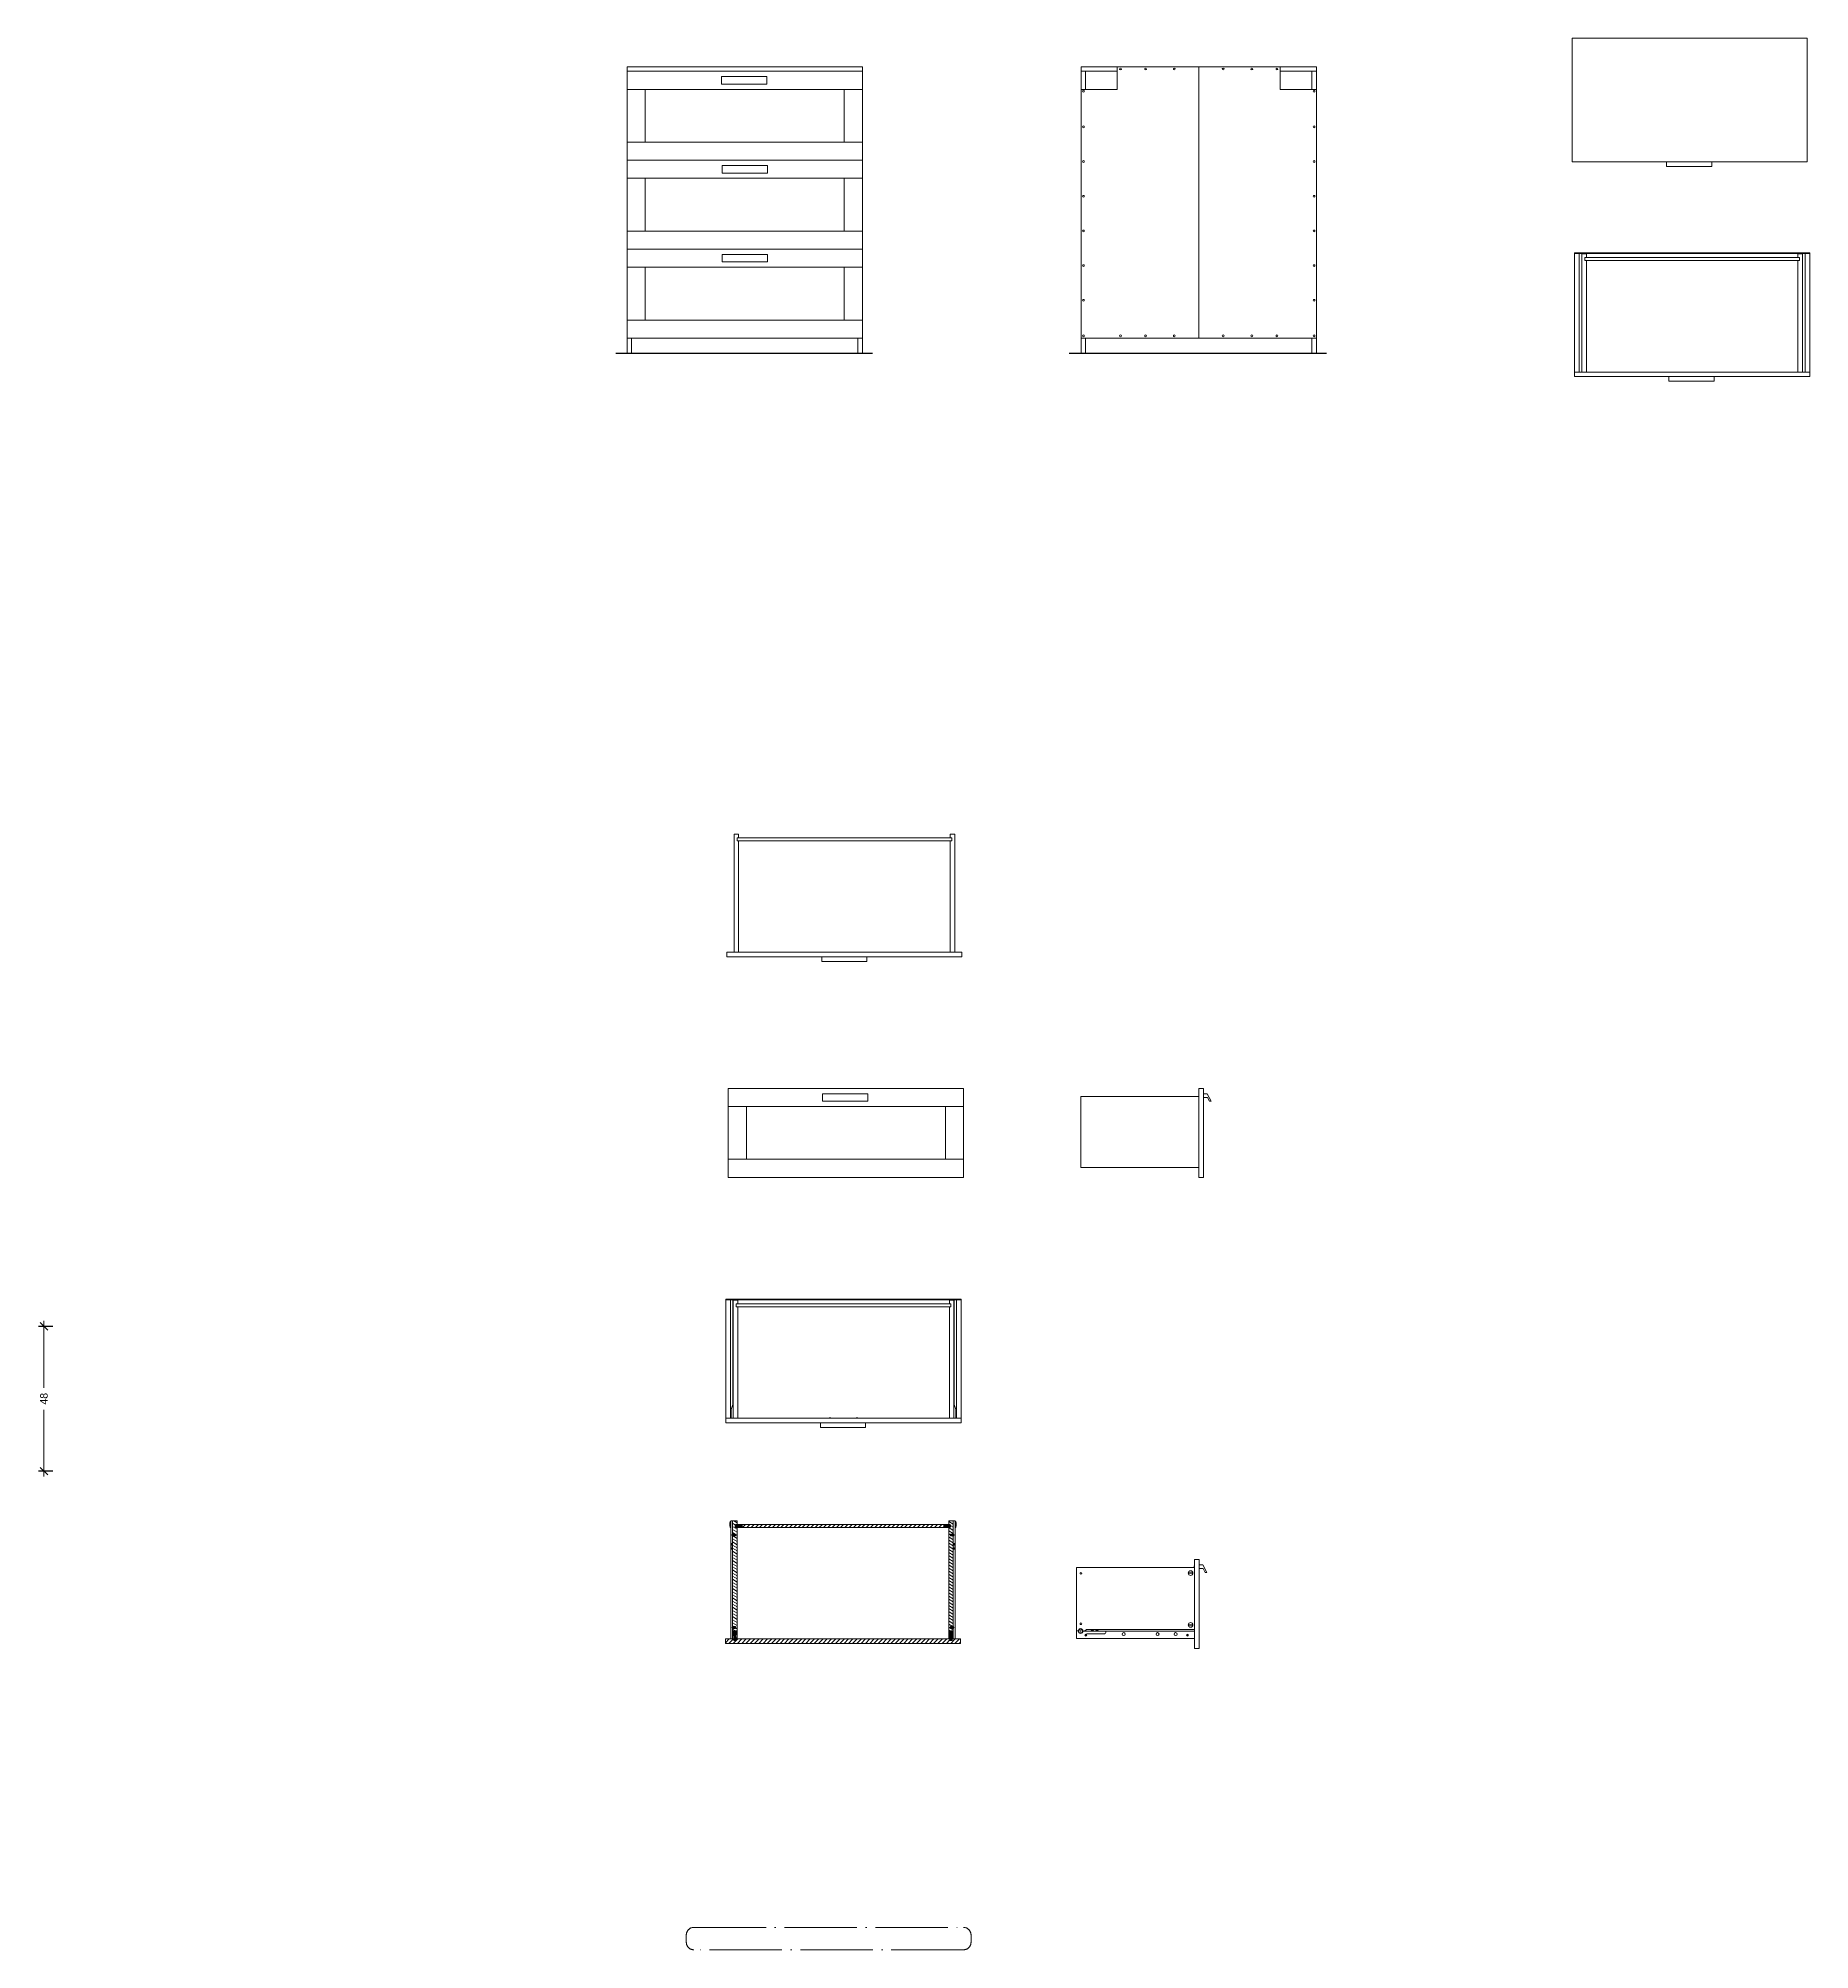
# Model space of a CAD drawing. Header units: millimetres. Extents: x -46 to 1613, y -146 to 808.
# Drawn here: x -46 to 541, y -146 to 488 of the extents above; entities that cross this region are included whole.
import ezdxf

# ---------------------------------------------------------------- set-up
doc = ezdxf.new("R2010")
doc.units = ezdxf.units.MM
doc.header["$MEASUREMENT"] = 0
doc.linetypes.add('ACAD_ISO04W100', pattern=[30, 24, -3, 0, -3])
doc.layers.get('DEFPOINTS').update_dxf_attribs({"color": 210})
for name, color, linetype, lineweight in [('elementi non sezionati', 8, 'Continuous', 18), ('linee non sezionate', 8, 'Continuous', 18), ('pareti sezionate', 7, 'Continuous', 18), ('retino', 11, 'Continuous', 18), ('RIQUADRO DETTAGLI', 135, 'Continuous', 18), ('riquadro viti', 2, 'Continuous', 18), ('viti e cerniere', 4, 'Continuous', 18)]:
    doc.layers.add(name, color=color, linetype=linetype, lineweight=lineweight)
doc.layers.add('linea di terra', color=1, linetype='Continuous')
doc.layers.add('viti sottili', color=4, linetype='Continuous')
doc.styles.add('ARIAL', font='Arial.ttf')
doc.dimstyles.new('E-0050_TICK_12', dxfattribs={"dimtxt": 2.5, "dimasz": 2.5, "dimexe": 1.8, "dimexo": 1.2, "dimgap": 1.8, "dimtad": 0, "dimdec": 0, "dimzin": 0, "dimdsep": 46, "dimtxsty": 'ARIAL', "dimblk": 'OBLIQUE', "dimblk1": 'OBLIQUE', "dimblk2": 'OBLIQUE', "dimcen": 1.8, "dimdle": 1.8, "dimclrd": 256, "dimclre": 256, "dimclrt": 256, "dimadec": 0, "dimazin": 0, "dimtfac": 1, "dimtdec": 0, "dimtmove": 1, "dimatfit": 3, "dimldrblk": 'OPEN90', "dimfxl": 1, "dimtfill": 1, "dimtfillclr": 7, "dimtolj": 1, "dimtzin": 0, "dimlwd": -1, "dimarcsym": 0})

msp = doc.modelspace()

# ---------------------------------------------------------------- blocks, each defined once
blk = doc.blocks.new('_Oblique')
at = {"color": 0, "linetype": 'ByBlock', "lineweight": -2}
blk.add_line((-0.5, -0.5), (0.5, 0.5), dxfattribs=at)
blk = doc.blocks.new('*D8')
at = {"layer": 'DEFPOINTS', "color": 0, "transparency": 16777216}
for p in [(-39.89, 60.51), (-44.08, 12.51), (-39.89, 12.51)]:
    blk.add_point(p, dxfattribs=at)
at = {"layer": 'linee non sezionate', "lineweight": -2, "transparency": 16777216}
for p, q in [((-41.09, 60.51), (-45.88, 60.51)), ((-41.09, 12.51), (-45.88, 12.51))]:
    blk.add_line(p, q, dxfattribs=at)
at = {"layer": 'linee non sezionate', "transparency": 16777216}
for p, q in [((-44.08, 62.31), (-44.08, 40.15)), ((-44.08, 10.71), (-44.08, 32.87))]:
    blk.add_line(p, q, dxfattribs=at)
at = {"layer": 'linee non sezionate', "transparency": 16777216, "xscale": 2.5, "yscale": 2.5, "zscale": 2.5}
for p, rotation in [((-44.08, 60.51), 90), ((-44.08, 12.51), 270)]:
    blk.add_blockref('_Oblique', p, dxfattribs=dict(at, rotation=rotation))
at = {"layer": 'linee non sezionate', "transparency": 16777216, "insert": (-44.08, 36.51), "char_height": 2.5, "attachment_point": 5, "rotation": 90, "style": 'ARIAL', "bg_fill": 3, "box_fill_scale": 1.25, "bg_fill_color": 256, "bg_fill_true_color": 13158600, "bg_fill_transparency": 0}
blk.add_mtext('\\A1;48', dxfattribs=at)
blk = doc.blocks.new('_Open90')
at = {"color": 0, "linetype": 'ByBlock', "lineweight": -2}
for p, q in [((0, 0), (-1, 0)), ((-0.5, 0.5), (0, 0)), ((0, 0), (-0.5, -0.5))]:
    blk.add_line(p, q, dxfattribs=at)

# ---------------------------------------------------------------- dimensions: what is measured, and where the dimension line sits
at = {"layer": 'linee non sezionate'}
dim = msp.add_linear_dim(base=(-44.08, 12.51), p1=(-39.89, 60.51), p2=(-39.89, 12.51), angle=90, dimstyle='E-0050_TICK_12', dxfattribs=at)
dim.commit()
dim.dimension.update_dxf_attribs({"geometry": '*D8', "text_midpoint": (-44.08, 36.51)})

# ---------------------------------------------------------------- hatches: boundary and pattern name
at = {"layer": 'retino', "linetype": 'ACAD_ISO04W100'}
h = msp.add_hatch(dxfattribs=at)
h.set_pattern_fill('ANSI31', color=256, scale=7, angle=103)
h.paths.add_polyline_path([(185.8, -6.16), (185.3, -6.16), (185.3, -5.97, -0.52915), (185.3, -5.35), (185.3, -5.16), (185.8, -5.16), (185.8, -3.96), (184.3, -3.96), (184.3, -8.39), (185.23, -8.39), (185.23, -8.96), (184.3, -8.96), (184.3, -39.05), (185.23, -39.05), (185.23, -39.61), (184.3, -39.61), (184.3, -40.45), (185.57, -40.45), (185.57, -41.69), (185.41, -41.69), (185.41, -43.12), (185.8, -43.12)])
h.paths.add_polyline_path([(184.69, -41.69), (184.3, -41.69), (184.3, -43.12), (184.69, -43.12)])
h = msp.add_hatch(dxfattribs=at)
h.set_pattern_fill('ANSI31', color=256, scale=8)
h.paths.add_polyline_path([(256.46, -5.16), (255.96, -5.16), (185.8, -5.16), (185.3, -5.16), (185.3, -5.37), (187.45, -5.37), (187.45, -5.94), (185.3, -5.94), (185.3, -6.16), (185.8, -6.16), (255.96, -6.16), (256.46, -6.16), (256.46, -5.94), (254.31, -5.94), (254.31, -5.37), (256.46, -5.37)])
h = msp.add_hatch(dxfattribs=at)
h.set_pattern_fill('ANSI31', color=256, scale=7, angle=103)
h.paths.add_polyline_path([(257.46, -8.96), (256.52, -8.96), (256.52, -8.39), (257.46, -8.39), (257.46, -3.96), (255.96, -3.96), (255.96, -5.16), (256.46, -5.16), (256.46, -5.35, -0.52915), (256.46, -5.97), (256.46, -6.16), (255.96, -6.16), (255.96, -43.12), (256.35, -43.12), (256.35, -41.69), (256.19, -41.69), (256.19, -40.45), (257.46, -40.45), (257.46, -39.61), (256.52, -39.61), (256.52, -39.05), (257.46, -39.05)])
h.paths.add_polyline_path([(257.46, -41.69), (257.07, -41.69), (257.07, -43.12), (257.46, -43.12)], flags=17)
h = msp.add_hatch(dxfattribs=at)
h.set_pattern_fill('ANSI31', color=256, scale=8)
h.paths.add_polyline_path([(259.88, -43.12), (257.07, -43.12), (257.07, -43.67), (256.35, -43.67), (256.35, -43.12), (185.41, -43.12), (185.41, -43.67), (184.69, -43.67), (184.69, -43.12), (181.88, -43.12), (181.88, -44.62), (259.88, -44.62)])

# ---------------------------------------------------------------- linework, layer by layer
at = {"layer": 'elementi non sezionati', "ltscale": 0.7}
for p, q in [((462.65, 487.69), (540.65, 487.69)), ((463.48, 416.48), (541.48, 416.48)), ((465.9, 416.14), (465.9, 376.98)), ((465.9, 416.14), (467.4, 416.14)), ((467.4, 414.94), (466.9, 414.94)), ((466.9, 414.94), (466.9, 413.94)), ((466.9, 413.94), (467.4, 413.94)), ((467.4, 416.14), (467.4, 414.94)), ((467.4, 414.94), (537.57, 414.94)), ((467.4, 413.94), (467.4, 376.98)), ((467.4, 413.94), (537.57, 413.94)), ((537.57, 416.14), (539.07, 416.14)), ((537.57, 416.14), (537.57, 414.94)), ((537.57, 414.94), (538.07, 414.94)), ((537.57, 413.94), (537.57, 376.98)), ((538.07, 413.94), (537.57, 413.94)), ((538.07, 414.94), (538.07, 413.94)), ((539.07, 416.14), (539.07, 376.98)), ((463.48, 376.98), (541.48, 376.98)), ((184.77, 223.76), (184.77, 184.6)), ((184.77, 223.76), (186.27, 223.76)), ((186.27, 222.56), (185.77, 222.56)), ((185.77, 222.56), (185.77, 221.56)), ((186.27, 223.76), (186.27, 222.56)), ((186.27, 222.56), (256.43, 222.56)), ((256.43, 223.76), (257.93, 223.76)), ((256.43, 223.76), (256.43, 222.56)), ((256.43, 222.56), (256.93, 222.56)), ((256.93, 222.56), (256.93, 221.56)), ((257.93, 223.76), (257.93, 184.6)), ((185.77, 221.56), (186.27, 221.56)), ((186.27, 221.56), (186.27, 184.6)), ((186.27, 221.56), (256.43, 221.56)), ((256.43, 221.56), (256.43, 184.6)), ((256.93, 221.56), (256.43, 221.56)), ((338.89, 139.44), (338.89, 109.94)), ((340.39, 139.44), (338.89, 139.44)), ((340.39, 109.94), (340.39, 139.44)), ((340.39, 137.68), (340.39, 136.43)), ((338.89, 116.79), (338.89, 132.6)), ((338.89, 113.72), (338.89, 113.23)), ((338.89, 109.94), (340.39, 109.94)), ((182.07, 69.55), (260.07, 69.55)), ((184.49, 69.21), (185.99, 69.21)), ((184.49, 69.21), (184.49, 64.58)), ((185.49, 68.01), (185.49, 67.01)), ((185.99, 68.01), (185.49, 68.01)), ((185.49, 67.01), (185.99, 67.01)), ((185.99, 69.21), (185.99, 68.01)), ((185.99, 68.01), (256.16, 68.01)), ((185.99, 67.01), (256.16, 67.01)), ((185.99, 67.01), (185.99, 30.05)), ((256.16, 69.21), (257.66, 69.21)), ((256.16, 69.21), (256.16, 68.01)), ((256.16, 68.01), (256.66, 68.01)), ((256.66, 67.01), (256.16, 67.01)), ((256.16, 67.01), (256.16, 30.05)), ((256.66, 68.01), (256.66, 67.01)), ((257.66, 69.21), (257.66, 64.58)), ((182.07, 30.05), (260.07, 30.05)), ((184.3, -3.96), (184.3, -43.12)), ((257.46, -3.96), (257.46, -43.12)), ((337.47, -16.78), (337.47, -46.28)), ((338.97, -16.78), (337.47, -16.78)), ((338.97, -46.28), (338.97, -16.78)), ((338.97, -18.54), (338.97, -19.79)), ((337.47, -39.44), (337.47, -23.63)), ((337.47, -42.5), (337.47, -43)), ((337.47, -46.28), (338.97, -46.28))]:
    msp.add_line(p, q, dxfattribs=at)
at = {"layer": 'elementi non sezionati'}
for p, q in [((227.31, 478.24), (149.31, 478.24)), ((149.31, 478.24), (149.31, 383.24)), ((227.31, 476.74), (149.31, 476.74)), ((227.31, 383.24), (227.31, 478.24)), ((299.86, 478.24), (299.86, 383.24)), ((377.86, 478.24), (299.86, 478.24)), ((311.86, 476.74), (299.86, 476.74)), ((301.36, 470.74), (301.36, 476.74)), ((377.86, 476.74), (365.86, 476.74)), ((376.36, 470.74), (376.36, 476.74)), ((377.86, 383.24), (377.86, 478.24)), ((149.31, 470.74), (227.31, 470.74)), ((155.31, 453.24), (155.31, 470.74)), ((180.61, 474.98), (195.61, 474.98)), ((180.61, 474.98), (180.61, 472.48)), ((180.61, 472.48), (195.61, 472.48)), ((195.61, 472.48), (195.61, 474.98)), ((221.31, 453.24), (221.31, 470.74)), ((149.31, 453.24), (227.31, 453.24)), ((227.31, 447.24), (149.31, 447.24)), ((180.81, 445.49), (195.81, 445.49)), ((180.81, 445.49), (180.81, 442.99)), ((195.81, 442.99), (195.81, 445.49)), ((493.96, 446.69), (493.96, 445.13)), ((493.96, 445.13), (508.96, 445.13)), ((508.96, 445.13), (508.96, 446.69)), ((149.31, 441.24), (227.31, 441.24)), ((155.31, 423.74), (155.31, 441.24)), ((180.81, 442.99), (195.81, 442.99)), ((221.31, 423.74), (221.31, 441.24)), ((149.31, 423.74), (227.31, 423.74)), ((227.31, 417.74), (149.31, 417.74)), ((180.81, 415.99), (195.81, 415.99)), ((180.81, 415.99), (180.81, 413.49)), ((180.81, 413.49), (195.81, 413.49)), ((195.81, 413.49), (195.81, 415.99)), ((149.31, 411.74), (227.31, 411.74)), ((155.31, 394.24), (155.31, 411.74)), ((221.31, 394.24), (221.31, 411.74)), ((149.31, 394.24), (227.31, 394.24)), ((227.31, 388.24), (149.31, 388.24)), ((150.81, 383.24), (150.81, 388.24)), ((225.81, 383.24), (225.81, 388.24)), ((377.86, 388.24), (299.86, 388.24)), ((301.36, 383.24), (301.36, 388.24)), ((376.36, 383.24), (376.36, 388.24)), ((149.31, 383.24), (227.31, 383.24)), ((494.79, 375.48), (494.79, 373.92)), ((509.79, 373.92), (509.79, 375.48)), ((494.79, 373.92), (509.79, 373.92)), ((213.85, 183.1), (213.85, 181.54)), ((213.85, 181.54), (228.85, 181.54)), ((228.85, 181.54), (228.85, 183.1)), ((182.84, 139.44), (182.84, 109.94)), ((260.84, 139.44), (182.84, 139.44)), ((182.84, 133.44), (260.84, 133.44)), ((188.84, 115.94), (188.84, 133.44)), ((214.15, 137.68), (229.15, 137.68)), ((214.15, 137.68), (214.15, 135.18)), ((214.15, 135.18), (229.15, 135.18)), ((229.15, 135.18), (229.15, 137.68)), ((254.84, 115.94), (254.84, 133.44)), ((260.84, 109.94), (260.84, 139.44)), ((341.68, 137.68), (340.39, 137.68)), ((340.39, 136.43), (340.89, 136.43)), ((340.89, 136.43), (341.11, 136.43)), ((341.11, 136.43), (341.75, 136.43)), ((341.68, 137.68), (342.96, 135.18)), ((341.75, 136.43), (342.39, 135.18)), ((342.96, 135.18), (342.39, 135.18)), ((182.84, 115.94), (260.84, 115.94)), ((260.84, 109.94), (182.84, 109.94)), ((213.38, 28.55), (213.38, 26.98)), ((213.38, 26.98), (228.38, 26.98)), ((228.38, 26.98), (228.38, 28.55)), ((340.26, -18.54), (338.97, -18.54)), ((340.26, -18.54), (341.54, -21.04)), ((338.97, -19.79), (339.47, -19.79)), ((339.47, -19.79), (339.69, -19.79)), ((339.69, -19.79), (340.33, -19.79)), ((340.33, -19.79), (340.97, -21.04)), ((341.54, -21.04), (340.97, -21.04))]:
    msp.add_line(p, q, dxfattribs=at)
for points in [[(462.65, 487.69), (462.65, 446.69), (540.65, 446.69), (540.65, 487.69)], [(463.48, 416.48), (463.48, 375.48), (541.48, 375.48), (541.48, 416.48)], [(338.89, 132.6), (338.89, 136.75), (300.93, 136.75)], [(182.07, 69.55), (182.07, 28.55), (216.29, 28.55)], [(225.29, 28.55), (260.07, 28.55), (260.07, 69.55)], [(216.29, 28.55), (225.29, 28.55)], [(337.47, -23.63), (337.47, -19.47), (299.51, -19.47)]]:
    msp.add_lwpolyline(points, dxfattribs=at)
at = {"layer": 'elementi non sezionati', "ltscale": 0.7}
for points in [[(182.35, 183.1), (182.35, 184.6), (260.35, 184.6), (260.35, 183.1), (182.35, 183.1)], [(299.73, 113.23), (299.73, 136.75), (300.93, 136.75)], [(338.89, 116.79), (338.89, 113.72)], [(298.31, -42.5), (298.31, -19.47), (299.51, -19.47)], [(337.47, -39.44), (337.47, -42.5)]]:
    msp.add_lwpolyline(points, dxfattribs=at)
at = {"layer": 'linea di terra', "ltscale": 0.7}
for p, q in [((145.56, 383.24), (230.64, 383.24)), ((295.94, 383.24), (381.19, 383.24))]:
    msp.add_line(p, q, dxfattribs=at)
at = {"layer": 'linee non sezionate', "ltscale": 0.7}
for p, q in [((311.86, 470.74), (311.86, 478.24)), ((338.86, 478.24), (338.86, 388.24)), ((365.86, 470.74), (365.86, 478.24)), ((299.86, 470.74), (311.86, 470.74)), ((377.86, 470.74), (365.86, 470.74)), ((463.48, 416.28), (541.48, 416.28)), ((464.98, 416.26), (464.98, 416.28)), ((464.98, 416.26), (464.98, 376.98)), ((539.98, 416.28), (539.98, 376.98)), ((539.98, 416.26), (539.98, 416.28)), ((539.98, 377.08), (539.98, 376.98)), ((338.83, 113.23), (299.73, 113.23)), ((338.83, 113.23), (338.89, 113.23)), ((182.07, 69.35), (260.07, 69.35)), ((183.57, 69.32), (183.57, 69.35)), ((258.57, 69.35), (258.57, 30.05)), ((258.57, 69.32), (258.57, 69.35)), ((183.57, 30.15), (183.57, 30.05)), ((258.57, 30.15), (258.57, 30.05)), ((337.41, -43), (337.47, -43))]:
    msp.add_line(p, q, dxfattribs=at)
at = {"layer": 'pareti sezionate', "ltscale": 0.7}
for p, q in [((184.3, -3.96), (185.8, -3.96)), ((185.8, -5.16), (185.3, -5.16)), ((185.3, -5.16), (185.3, -6.16)), ((185.3, -6.16), (185.8, -6.16)), ((185.8, -3.96), (185.8, -5.16)), ((185.8, -5.16), (255.96, -5.16)), ((185.8, -6.16), (185.8, -43.12)), ((185.8, -6.16), (255.96, -6.16)), ((255.96, -3.96), (257.46, -3.96)), ((255.96, -3.96), (255.96, -5.16)), ((255.96, -5.16), (256.46, -5.16)), ((255.96, -6.16), (255.96, -43.12)), ((256.46, -6.16), (255.96, -6.16)), ((256.46, -5.16), (256.46, -6.16))]:
    msp.add_line(p, q, dxfattribs=at)
for points in [[(181.88, -44.62), (181.88, -43.12), (184.69, -43.12)], [(257.07, -43.12), (259.88, -43.12), (259.88, -44.62), (181.88, -44.62)], [(185.41, -43.12), (256.35, -43.12)]]:
    msp.add_lwpolyline(points, dxfattribs=at)
at = {"layer": 'RIQUADRO DETTAGLI', "linetype": 'ACAD_ISO04W100'}
msp.add_lwpolyline([(171.43, -146.2, -0.414214), (168.93, -143.7), (168.93, -141.28, -0.414214), (171.43, -138.78), (260.85, -138.78, -0.414214), (263.35, -141.28), (263.35, -143.7, -0.414214), (260.85, -146.2)], format="xyb", close=True, dxfattribs=at)
at = {"layer": 'riquadro viti'}
for p, q in [((185.28, -5.37), (187.45, -5.37)), ((185.3, -5.94), (187.45, -5.94)), ((187.45, -5.37), (187.45, -5.94)), ((256.48, -5.37), (254.31, -5.37)), ((254.31, -5.37), (254.31, -5.94)), ((256.46, -5.94), (254.31, -5.94))]:
    msp.add_line(p, q, dxfattribs=at)
at = {"layer": 'riquadro viti', "ltscale": 0.7}
for p, q in [((184.3, -8.39), (185.23, -8.39)), ((184.3, -8.96), (185.23, -8.96)), ((185.23, -8.39), (185.23, -8.96)), ((257.46, -8.39), (256.52, -8.39)), ((256.52, -8.39), (256.52, -8.96)), ((257.46, -8.96), (256.52, -8.96)), ((184.3, -39.05), (185.23, -39.05)), ((184.3, -39.61), (185.23, -39.61)), ((185.23, -39.05), (185.23, -39.61)), ((257.46, -40.45), (256.19, -40.45)), ((256.19, -40.45), (256.19, -41.69)), ((256.19, -41.69), (256.35, -41.69)), ((256.35, -41.69), (256.35, -43.67)), ((257.07, -43.67), (256.35, -43.67)), ((257.46, -39.05), (256.52, -39.05)), ((256.52, -39.05), (256.52, -39.61)), ((257.46, -39.61), (256.52, -39.61)), ((257.07, -41.69), (257.47, -41.69)), ((257.07, -43.67), (257.07, -41.69))]:
    msp.add_line(p, q, dxfattribs=at)
msp.add_lwpolyline([(184.3, -40.45), (185.57, -40.45), (185.57, -41.69), (185.41, -41.69), (185.41, -43.67), (184.69, -43.67), (184.69, -41.69), (184.3, -41.69)], dxfattribs=at)
at = {"layer": 'viti e cerniere', "ltscale": 0.7}
for p, q in [((183.57, 69.32), (184.23, 69.32)), ((183.57, 69.32), (183.57, 30.15)), ((184.33, 69.22), (184.33, 34.65)), ((257.81, 69.22), (257.81, 34.65)), ((258.57, 69.32), (257.91, 69.32)), ((258.57, 69.32), (258.57, 30.15)), ((184.33, 34.65), (183.67, 32.65)), ((183.67, 32.65), (183.67, 30.15)), ((183.84, 30.15), (183.84, 33.17)), ((184.49, 32.51), (184.48, 30.05)), ((257.66, 32.51), (257.66, 30.05)), ((257.81, 34.65), (258.47, 32.65)), ((258.3, 30.15), (258.3, 33.17)), ((258.47, 32.65), (258.47, 30.15)), ((183.67, 30.15), (183.57, 30.15)), ((184.48, 30.05), (183.94, 30.05)), ((184.48, 30.05), (184.48, 30.05)), ((257.66, 30.05), (258.2, 30.05)), ((258.47, 30.15), (258.57, 30.15)), ((183.66, -43.02), (183.66, -3.96)), ((185.74, -5.54), (185.3, -5.54)), ((185.74, -5.78), (185.3, -5.78)), ((185.74, -5.54), (185.74, -5.56)), ((185.74, -5.56), (185.74, -5.75)), ((185.74, -5.75), (185.86, -5.75)), ((185.74, -5.75), (185.74, -5.78)), ((256.02, -5.75), (255.9, -5.75)), ((256.02, -5.54), (256.46, -5.54)), ((256.02, -5.54), (256.02, -5.56)), ((256.02, -5.56), (256.02, -5.75)), ((256.02, -5.75), (256.02, -5.78)), ((256.02, -5.78), (256.46, -5.78)), ((258.1, -43.02), (258.1, -3.96)), ((185.07, -8.77), (185.1, -8.77)), ((256.7, -8.77), (256.66, -8.77)), ((184.3, -43.12), (183.76, -43.12)), ((184.4, -40.87), (184.62, -40.87)), ((184.62, -40.49), (184.69, -40.49)), ((185.1, -40.49), (185.03, -40.49)), ((185.07, -39.42), (185.1, -39.42)), ((256.7, -39.42), (256.66, -39.42)), ((256.66, -40.49), (256.73, -40.49)), ((257.14, -40.49), (257.07, -40.49)), ((257.36, -40.87), (257.14, -40.87)), ((257.46, -43.12), (258, -43.12)), ((301.61, -39.99), (300.98, -40.5)), ((337.41, -40), (337.41, -43))]:
    msp.add_line(p, q, dxfattribs=at)
at = {"layer": 'viti e cerniere'}
for p, q in [((184.33, 69.21), (184.49, 69.21)), ((184.49, 69.21), (184.49, 64.31)), ((184.49, 64.31), (184.49, 32.51)), ((257.81, 69.21), (257.66, 69.21)), ((257.66, 69.21), (257.66, 64.31)), ((257.66, 64.31), (257.66, 32.51)), ((184.49, 61.68), (184.33, 61.68)), ((184.49, 61.31), (184.33, 61.31)), ((184.49, 60.94), (184.33, 60.94)), ((184.49, 60.29), (184.33, 60.29)), ((184.49, 60.02), (184.33, 60.02)), ((184.49, 59.75), (184.33, 59.75)), ((257.66, 61.68), (257.81, 61.68)), ((257.66, 61.31), (257.81, 61.31)), ((257.66, 60.94), (257.81, 60.94)), ((257.66, 60.29), (257.81, 60.29)), ((257.66, 60.02), (257.81, 60.02)), ((257.66, 59.75), (257.81, 59.75)), ((183.84, 32.4), (183.67, 32.4)), ((258.3, 32.4), (258.47, 32.4)), ((183.67, 30.41), (183.84, 30.41)), ((258.47, 30.41), (258.3, 30.41)), ((183.38, -5.76), (183.38, -4.51)), ((183.38, -4.51), (183.46, -4.51)), ((183.46, -5.76), (183.38, -5.76)), ((183.46, -4.51), (183.46, -4.13)), ((183.46, -4.13), (183.66, -4.13)), ((183.46, -6.13), (183.46, -5.76)), ((183.66, -6.13), (183.46, -6.13)), ((183.66, -3.96), (184.3, -3.96)), ((184.3, -3.96), (184.3, -43.12)), ((185.74, -5.56), (185.81, -5.56)), ((185.87, -5.56), (185.95, -5.56)), ((186.01, -5.56), (186.09, -5.56)), ((186.14, -5.56), (186.22, -5.56)), ((186.28, -5.56), (186.36, -5.56)), ((186.42, -5.56), (186.49, -5.56)), ((186.55, -5.56), (186.63, -5.56)), ((186.69, -5.56), (186.76, -5.56)), ((186.82, -5.56), (186.9, -5.56)), ((186.96, -5.56), (187.03, -5.56)), ((187.09, -5.56), (187.17, -5.56)), ((187.23, -5.56), (187.31, -5.56)), ((187.28, -5.75), (187.34, -5.75)), ((254.48, -5.75), (254.42, -5.75)), ((254.53, -5.56), (254.46, -5.56)), ((254.67, -5.56), (254.59, -5.56)), ((254.8, -5.56), (254.73, -5.56)), ((254.94, -5.56), (254.86, -5.56)), ((255.07, -5.56), (255, -5.56)), ((255.21, -5.56), (255.13, -5.56)), ((255.35, -5.56), (255.27, -5.56)), ((255.48, -5.56), (255.41, -5.56)), ((255.62, -5.56), (255.54, -5.56)), ((255.75, -5.56), (255.68, -5.56)), ((255.89, -5.56), (255.81, -5.56)), ((256.02, -5.56), (255.95, -5.56)), ((258.1, -3.96), (257.46, -3.96)), ((257.46, -3.96), (257.46, -43.12)), ((258.3, -4.13), (258.1, -4.13)), ((258.1, -6.13), (258.3, -6.13)), ((258.3, -4.51), (258.3, -4.13)), ((258.38, -4.51), (258.3, -4.51)), ((258.3, -6.13), (258.3, -5.76)), ((258.3, -5.76), (258.38, -5.76)), ((258.38, -5.76), (258.38, -4.51)), ((184.3, -11.48), (183.66, -11.48)), ((184.3, -11.85), (183.66, -11.85)), ((184.3, -12.22), (183.66, -12.22)), ((184.37, -8.55), (184.46, -8.55)), ((184.53, -8.55), (184.62, -8.55)), ((184.69, -8.55), (184.78, -8.55)), ((184.85, -8.55), (184.94, -8.55)), ((185.01, -8.55), (185.1, -8.55)), ((256.75, -8.55), (256.66, -8.55)), ((256.91, -8.55), (256.82, -8.55)), ((257.07, -8.55), (256.98, -8.55)), ((257.23, -8.55), (257.14, -8.55)), ((257.4, -8.55), (257.3, -8.55)), ((257.46, -11.48), (258.1, -11.48)), ((257.46, -11.85), (258.1, -11.85)), ((257.46, -12.22), (258.1, -12.22)), ((184.3, -12.87), (183.66, -12.87)), ((184.3, -13.15), (183.66, -13.15)), ((184.3, -13.41), (183.66, -13.41)), ((257.46, -12.87), (258.1, -12.87)), ((257.46, -13.15), (258.1, -13.15)), ((257.46, -13.41), (258.1, -13.41)), ((335.45, -21.28), (335.62, -21.22)), ((335.45, -21.28), (335.62, -21.34)), ((335.62, -21.22), (335.62, -21.34)), ((336.66, -21.22), (335.66, -21.22)), ((336.16, -21.22), (335.66, -21.22)), ((335.66, -21.22), (335.66, -21.34)), ((336.66, -21.34), (335.66, -21.34)), ((336.66, -21.22), (336.66, -21.34)), ((184.37, -39.2), (184.46, -39.2)), ((184.53, -39.2), (184.62, -39.2)), ((184.69, -39.2), (184.78, -39.2)), ((184.77, -41.63), (184.77, -43.12)), ((184.87, -41.63), (184.77, -41.63)), ((185.32, -41.73), (184.77, -41.73)), ((184.77, -41.73), (184.77, -41.73)), ((185.32, -43.02), (184.77, -43.02)), ((184.77, -43.12), (185.32, -43.12)), ((184.83, -41.73), (184.83, -43.02)), ((184.85, -39.2), (184.94, -39.2)), ((184.87, -41.41), (184.87, -41.51)), ((184.87, -41.59), (184.87, -41.63)), ((184.88, -41.63), (184.87, -41.63)), ((185.23, -41.63), (184.88, -41.63)), ((184.93, -43.12), (184.93, -43.15)), ((184.93, -43.22), (184.93, -43.32)), ((184.93, -43.39), (184.93, -43.49)), ((184.93, -43.59), (184.93, -43.56)), ((185.16, -43.59), (184.93, -43.59)), ((185, -43.02), (185, -41.73)), ((185.05, -43.02), (185, -43.02)), ((185.01, -39.2), (185.1, -39.2)), ((185.07, -43.02), (185.03, -43.02)), ((185.05, -43.02), (185.09, -43.02)), ((185.09, -43.02), (185.09, -41.73)), ((185.16, -43.16), (185.16, -43.26)), ((185.16, -43.33), (185.16, -43.42)), ((185.16, -43.5), (185.16, -43.59)), ((185.23, -41.41), (185.23, -41.51)), ((185.23, -41.59), (185.23, -41.63)), ((185.32, -41.63), (185.23, -41.63)), ((185.28, -43.02), (185.28, -41.73)), ((185.32, -43.12), (185.32, -41.63)), ((256.43, -43.12), (256.43, -41.63)), ((256.43, -41.63), (256.53, -41.63)), ((256.43, -41.73), (256.98, -41.73)), ((256.43, -43.02), (256.98, -43.02)), ((256.98, -43.12), (256.43, -43.12)), ((256.48, -43.02), (256.48, -41.73)), ((256.53, -41.41), (256.53, -41.51)), ((256.53, -41.59), (256.53, -41.63)), ((256.53, -41.63), (256.88, -41.63)), ((256.6, -43.16), (256.6, -43.26)), ((256.6, -43.33), (256.6, -43.42)), ((256.6, -43.5), (256.6, -43.59)), ((256.6, -43.59), (256.83, -43.59)), ((256.75, -39.2), (256.66, -39.2)), ((256.67, -43.02), (256.67, -41.73)), ((256.71, -43.02), (256.67, -43.02)), ((256.69, -43.02), (256.73, -43.02)), ((256.71, -43.02), (256.76, -43.02)), ((256.76, -43.02), (256.76, -41.73)), ((256.91, -39.2), (256.82, -39.2)), ((256.83, -43.12), (256.83, -43.15)), ((256.83, -43.22), (256.83, -43.32)), ((256.83, -43.39), (256.83, -43.49)), ((256.83, -43.59), (256.83, -43.56)), ((256.88, -41.63), (256.89, -41.63)), ((256.89, -41.41), (256.89, -41.51)), ((256.89, -41.59), (256.89, -41.63)), ((256.89, -41.63), (256.98, -41.63)), ((256.93, -41.73), (256.93, -43.02)), ((257.07, -39.2), (256.98, -39.2)), ((256.98, -41.63), (256.98, -43.12)), ((256.98, -41.73), (256.98, -41.73)), ((257.23, -39.2), (257.14, -39.2)), ((257.4, -39.2), (257.3, -39.2)), ((298.31, -42.8), (298.31, -40.67)), ((298.51, -40.47), (298.89, -40.47)), ((299.51, -43), (298.51, -43)), ((337.41, -43), (299.51, -43)), ((337.41, -40.5), (300.47, -40.5)), ((301.23, -41.83), (301.23, -41.94)), ((301.39, -41.83), (301.23, -41.83)), ((301.23, -41.94), (301.39, -41.94)), ((301.49, -41.67), (301.39, -41.67)), ((301.39, -41.67), (301.39, -41.83)), ((301.49, -41.83), (301.39, -41.94)), ((301.49, -41.94), (301.39, -41.83)), ((301.39, -41.94), (301.39, -42.09)), ((301.39, -42.09), (301.49, -42.09)), ((301.49, -41.83), (301.49, -41.67)), ((301.65, -41.83), (301.49, -41.83)), ((301.49, -42.09), (301.49, -41.94)), ((301.49, -41.94), (301.65, -41.94)), ((337.41, -40), (301.61, -39.99)), ((307.63, -41.41), (301.61, -41.39)), ((301.65, -41.94), (301.65, -41.83)), ((303.05, -40.5), (303.51, -40.04)), ((303.19, -40.5), (303.51, -40.18)), ((303.51, -40.04), (304, -40.49)), ((303.51, -40.18), (303.87, -40.5)), ((304.61, -40.5), (305.06, -40.04)), ((304.75, -40.5), (305.07, -40.18)), ((305.06, -40.04), (305.56, -40.49)), ((305.07, -40.18), (305.42, -40.5)), ((334.88, -41.83), (334.88, -41.94)), ((335.04, -41.83), (334.88, -41.83)), ((334.88, -41.94), (335.04, -41.94)), ((335.15, -41.67), (335.04, -41.67)), ((335.04, -41.67), (335.04, -41.83)), ((335.15, -41.83), (335.04, -41.94)), ((335.15, -41.94), (335.04, -41.83)), ((335.04, -41.94), (335.04, -42.09)), ((335.04, -42.09), (335.15, -42.09)), ((335.15, -41.83), (335.15, -41.67)), ((335.3, -41.83), (335.15, -41.83)), ((335.15, -42.09), (335.15, -41.94)), ((335.15, -41.94), (335.3, -41.94)), ((335.3, -41.94), (335.3, -41.83)), ((335.45, -38.49), (335.62, -38.43)), ((335.45, -38.49), (335.62, -38.55)), ((335.62, -38.43), (335.62, -38.55)), ((336.66, -38.43), (335.66, -38.43)), ((336.16, -38.43), (335.66, -38.43)), ((335.66, -38.43), (335.66, -38.55)), ((336.66, -38.55), (335.66, -38.55)), ((336.66, -38.43), (336.66, -38.55))]:
    msp.add_line(p, q, dxfattribs=at)
for points in [[(216.29, 30.05), (216.29, 30.08, -0.451416), (216.86, 30.08), (216.86, 30.05)], [(225.29, 30.05), (225.29, 30.08, -0.451416), (225.86, 30.08), (225.86, 30.05)], [(185.3, -5.94), (185.26, -5.94, -0.451416), (185.26, -5.37), (185.3, -5.37)], [(256.46, -5.94), (256.5, -5.94, 0.451416), (256.5, -5.37), (256.46, -5.37)], [(184.3, -8.96), (184.26, -8.96, -0.451416), (184.26, -8.39), (184.3, -8.39)], [(257.46, -8.96), (257.5, -8.96, 0.451416), (257.5, -8.39), (257.46, -8.39)], [(337.47, -18.84), (337.43, -18.84, 0.451416), (337.43, -19.41), (337.47, -19.41)], [(184.3, -39.61), (184.26, -39.61, -0.451416), (184.26, -39.05), (184.3, -39.05)], [(257.46, -39.61), (257.5, -39.61, 0.451416), (257.5, -39.05), (257.46, -39.05)]]:
    msp.add_lwpolyline(points, format="xyb", close=True, dxfattribs=at)
for points in [[(185.81, -5.51), (185.87, -5.56), (185.92, -5.75), (185.92, -5.81), (185.81, -5.51), (185.81, -5.56), (185.86, -5.75), (185.92, -5.81)], [(185.95, -5.51), (186.01, -5.56), (186.06, -5.75), (186.06, -5.81), (185.95, -5.51), (185.95, -5.56), (186, -5.75), (186.06, -5.81)], [(186.09, -5.51), (186.14, -5.56), (186.19, -5.75), (186.19, -5.81), (186.09, -5.51), (186.09, -5.56), (186.14, -5.75), (186.19, -5.81)], [(186.22, -5.51), (186.28, -5.56), (186.33, -5.75), (186.33, -5.81), (186.22, -5.51), (186.22, -5.56), (186.27, -5.75), (186.33, -5.81)], [(186.36, -5.51), (186.42, -5.56), (186.47, -5.75), (186.47, -5.81), (186.36, -5.51), (186.36, -5.56), (186.41, -5.75), (186.47, -5.81)], [(186.49, -5.51), (186.55, -5.56), (186.6, -5.75), (186.6, -5.81), (186.49, -5.51), (186.49, -5.56), (186.54, -5.75), (186.6, -5.81)], [(186.63, -5.51), (186.69, -5.56), (186.74, -5.75), (186.74, -5.81), (186.63, -5.51), (186.63, -5.56), (186.68, -5.75), (186.74, -5.81)], [(186.76, -5.51), (186.82, -5.56), (186.87, -5.75), (186.87, -5.81), (186.76, -5.51), (186.76, -5.56), (186.81, -5.75), (186.87, -5.81)], [(186.9, -5.51), (186.96, -5.56), (187.01, -5.75), (187.01, -5.81), (186.9, -5.51), (186.9, -5.56), (186.95, -5.75), (187.01, -5.81)], [(187.03, -5.51), (187.09, -5.56), (187.14, -5.75), (187.14, -5.81), (187.03, -5.51), (187.03, -5.56), (187.08, -5.75), (187.14, -5.81)], [(187.17, -5.51), (187.23, -5.56), (187.28, -5.75), (187.28, -5.81), (187.17, -5.51), (187.17, -5.56), (187.22, -5.75), (187.28, -5.81)], [(254.59, -5.51), (254.53, -5.56), (254.48, -5.75), (254.48, -5.81), (254.59, -5.51), (254.59, -5.56), (254.54, -5.75), (254.48, -5.81)], [(254.73, -5.51), (254.67, -5.56), (254.62, -5.75), (254.62, -5.81), (254.73, -5.51), (254.73, -5.56), (254.68, -5.75), (254.62, -5.81)], [(254.86, -5.51), (254.8, -5.56), (254.75, -5.75), (254.75, -5.81), (254.86, -5.51), (254.86, -5.56), (254.81, -5.75), (254.75, -5.81)], [(255, -5.51), (254.94, -5.56), (254.89, -5.75), (254.89, -5.81), (255, -5.51), (255, -5.56), (254.95, -5.75), (254.89, -5.81)], [(255.13, -5.51), (255.07, -5.56), (255.03, -5.75), (255.03, -5.81), (255.13, -5.51), (255.13, -5.56), (255.08, -5.75), (255.03, -5.81)], [(255.27, -5.51), (255.21, -5.56), (255.16, -5.75), (255.16, -5.81), (255.27, -5.51), (255.27, -5.56), (255.22, -5.75), (255.16, -5.81)], [(255.41, -5.51), (255.35, -5.56), (255.3, -5.75), (255.3, -5.81), (255.41, -5.51), (255.41, -5.56), (255.36, -5.75), (255.3, -5.81)], [(255.54, -5.51), (255.48, -5.56), (255.43, -5.75), (255.43, -5.81), (255.54, -5.51), (255.54, -5.56), (255.49, -5.75), (255.43, -5.81)], [(255.68, -5.51), (255.62, -5.56), (255.57, -5.75), (255.57, -5.81), (255.68, -5.51), (255.68, -5.56), (255.63, -5.75), (255.57, -5.81)], [(255.81, -5.51), (255.75, -5.56), (255.7, -5.75), (255.7, -5.81), (255.81, -5.51), (255.81, -5.56), (255.76, -5.75), (255.7, -5.81)], [(255.95, -5.51), (255.89, -5.56), (255.84, -5.75), (255.84, -5.81), (255.95, -5.51), (255.95, -5.56), (255.9, -5.75), (255.84, -5.81)], [(184.3, -8.48), (184.37, -8.55), (184.43, -8.77), (184.43, -8.84), (184.3, -8.48), (184.3, -8.55), (184.36, -8.77), (184.43, -8.84)], [(184.46, -8.48), (184.53, -8.55), (184.59, -8.77), (184.59, -8.84), (184.46, -8.48), (184.46, -8.55), (184.52, -8.77), (184.59, -8.84)], [(184.62, -8.48), (184.69, -8.55), (184.75, -8.77), (184.75, -8.84), (184.62, -8.48), (184.62, -8.55), (184.68, -8.77), (184.75, -8.84)], [(184.78, -8.48), (184.85, -8.55), (184.91, -8.77), (184.91, -8.84), (184.78, -8.48), (184.78, -8.55), (184.84, -8.77), (184.91, -8.84)], [(184.94, -8.48), (185.01, -8.55), (185.07, -8.77), (185.07, -8.84), (184.94, -8.48), (184.94, -8.55), (185, -8.77), (185.07, -8.84)], [(256.82, -8.48), (256.75, -8.55), (256.7, -8.77), (256.7, -8.84), (256.82, -8.48), (256.82, -8.55), (256.77, -8.77), (256.7, -8.84)], [(256.98, -8.48), (256.91, -8.55), (256.86, -8.77), (256.86, -8.84), (256.98, -8.48), (256.98, -8.55), (256.93, -8.77), (256.86, -8.84)], [(257.14, -8.48), (257.07, -8.55), (257.02, -8.77), (257.02, -8.84), (257.14, -8.48), (257.14, -8.55), (257.09, -8.77), (257.02, -8.84)], [(257.3, -8.48), (257.23, -8.55), (257.18, -8.77), (257.18, -8.84), (257.3, -8.48), (257.3, -8.55), (257.25, -8.77), (257.18, -8.84)], [(257.46, -8.48), (257.4, -8.55), (257.34, -8.77), (257.34, -8.84), (257.46, -8.48), (257.46, -8.55), (257.41, -8.77), (257.34, -8.84)], [(184.3, -39.14), (184.37, -39.2), (184.43, -39.42), (184.43, -39.49), (184.3, -39.14), (184.3, -39.2), (184.36, -39.42), (184.43, -39.49)], [(184.46, -39.14), (184.53, -39.2), (184.59, -39.42), (184.59, -39.49), (184.46, -39.14), (184.46, -39.2), (184.52, -39.42), (184.59, -39.49)], [(184.62, -39.14), (184.69, -39.2), (184.75, -39.42), (184.75, -39.49), (184.62, -39.14), (184.62, -39.2), (184.68, -39.42), (184.75, -39.49)], [(185.03, -41.41), (184.71, -41.41), (184.71, -41.19), (185.03, -41.19)], [(184.78, -39.14), (184.85, -39.2), (184.91, -39.42), (184.91, -39.49), (184.78, -39.14), (184.78, -39.2), (184.84, -39.42), (184.91, -39.49)], [(185.2, -43.12), (185.16, -43.16), (184.93, -43.22), (184.86, -43.22), (185.15, -43.12)], [(185.05, -43.12), (184.93, -43.15), (184.86, -43.22)], [(185.23, -43.26), (185.16, -43.33), (184.93, -43.39), (184.86, -43.39), (185.23, -43.26), (185.16, -43.26), (184.93, -43.32), (184.86, -43.39)], [(185.23, -43.42), (185.16, -43.5), (184.93, -43.56), (184.86, -43.56), (185.23, -43.42), (185.16, -43.42), (184.93, -43.49), (184.86, -43.56)], [(184.94, -39.14), (185.01, -39.2), (185.07, -39.42), (185.07, -39.49), (184.94, -39.14), (184.94, -39.2), (185, -39.42), (185.07, -39.49)], [(185.1, -41.19), (185.39, -41.19), (185.39, -41.41), (185.1, -41.41)], [(256.66, -41.19), (256.37, -41.19), (256.37, -41.41), (256.66, -41.41)], [(256.53, -43.26), (256.6, -43.33), (256.83, -43.39), (256.9, -43.39), (256.53, -43.26), (256.6, -43.26), (256.83, -43.32), (256.9, -43.39)], [(256.53, -43.42), (256.6, -43.5), (256.83, -43.56), (256.9, -43.56), (256.53, -43.42), (256.6, -43.42), (256.83, -43.49), (256.9, -43.56)], [(256.56, -43.12), (256.6, -43.16), (256.83, -43.22), (256.9, -43.22), (256.61, -43.12)], [(256.82, -39.14), (256.75, -39.2), (256.7, -39.42), (256.7, -39.49), (256.82, -39.14), (256.82, -39.2), (256.77, -39.42), (256.7, -39.49)], [(256.71, -43.12), (256.83, -43.15), (256.9, -43.22)], [(256.73, -41.41), (257.05, -41.41), (257.05, -41.19), (256.73, -41.19)], [(256.98, -39.14), (256.91, -39.2), (256.86, -39.42), (256.86, -39.49), (256.98, -39.14), (256.98, -39.2), (256.93, -39.42), (256.86, -39.49)], [(257.14, -39.14), (257.07, -39.2), (257.02, -39.42), (257.02, -39.49), (257.14, -39.14), (257.14, -39.2), (257.09, -39.42), (257.02, -39.49)], [(257.3, -39.14), (257.23, -39.2), (257.18, -39.42), (257.18, -39.49), (257.3, -39.14), (257.3, -39.2), (257.25, -39.42), (257.18, -39.49)], [(257.46, -39.14), (257.4, -39.2), (257.34, -39.42), (257.34, -39.49), (257.46, -39.14), (257.46, -39.2), (257.41, -39.42), (257.34, -39.49)]]:
    msp.add_lwpolyline(points, dxfattribs=at)
for centre, radius in [((312.91, 477.48), 0.3), ((321.24, 477.48), 0.3), ((330.74, 477.49), 0.3), ((346.98, 477.49), 0.3), ((356.48, 477.48), 0.3), ((364.8, 477.48), 0.3), ((300.6, 470.12), 0.3), ((377.11, 470.12), 0.3), ((300.61, 458.29), 0.3), ((377.11, 458.29), 0.3), ((300.61, 446.79), 0.3), ((377.11, 446.79), 0.3), ((300.61, 435.29), 0.3), ((377.11, 435.29), 0.3), ((300.61, 423.79), 0.3), ((377.11, 423.79), 0.3), ((300.61, 412.29), 0.3), ((377.11, 412.29), 0.3), ((300.61, 400.79), 0.3), ((377.11, 400.79), 0.3), ((300.61, 388.99), 0.3), ((312.91, 388.98), 0.3), ((321.24, 388.98), 0.3), ((330.74, 388.99), 0.3), ((346.98, 388.99), 0.3), ((356.48, 388.98), 0.3), ((364.8, 388.98), 0.3), ((377.11, 388.99), 0.3), ((336.16, -21.28), 0.766), ((336.16, -38.49), 0.766), ((299.68, -40.5), 0.628), ((299.68, -40.5), 0.1), ((301.44, -41.88), 0.3), ((313.98, -41.52), 0.5), ((325.19, -41.53), 0.5), ((331.19, -41.53), 0.5), ((335.09, -41.88), 0.3)]:
    msp.add_circle(centre, radius, dxfattribs=at)
at = {"layer": 'viti e cerniere', "ltscale": 0.7}
for centre, radius in [((299.79, -21.38), 0.28), ((299.79, -38.09), 0.28), ((299.68, -40.5), 0.788)]:
    msp.add_circle(centre, radius, dxfattribs=at)
for centre, radius, start, end in [((184.23, 69.22), 0.1, 0, 90), ((257.91, 69.22), 0.1, 90, 180), ((183.94, 30.15), 0.1, 180, 270), ((258.2, 30.15), 0.1, 270, 0), ((187.27, -5.67), 0.111, 312.72477, 69.63266), ((254.49, -5.67), 0.111, 110.36734, 227.27523), ((185.05, -8.66), 0.12, 293.32924, 66.67076), ((256.71, -8.66), 0.12, 113.32924, 246.67076), ((183.76, -43.02), 0.1, 180, 270), ((185.05, -39.31), 0.12, 293.32924, 66.67076), ((256.71, -39.31), 0.12, 113.32924, 246.67076), ((258, -43.02), 0.1, 270, 0)]:
    msp.add_arc(centre, radius, start, end, dxfattribs=at)
at = {"layer": 'viti e cerniere'}
for centre, radius, start, end in [((298.51, -40.67), 0.2, 90, 180), ((298.51, -42.8), 0.2, 180, 270), ((307.63, -41.21), 0.2, 270, 306.25014), ((307.34, -40.81), 0.69, 306.25014, 26.70358)]:
    msp.add_arc(centre, radius, start, end, dxfattribs=at)
at = {"layer": 'viti sottili'}
for p, q in [((184.34, -40.49), (184.3, -40.49)), ((184.3, -41.59), (184.34, -41.59)), ((184.34, -41.59), (184.34, -40.49)), ((184.34, -40.59), (184.62, -40.59)), ((184.62, -41.42), (184.34, -41.42)), ((184.62, -40.64), (184.4, -40.64)), ((184.4, -40.64), (184.4, -41.38)), ((184.4, -41.2), (184.62, -41.2)), ((184.62, -41.38), (184.4, -41.38)), ((184.62, -40.59), (184.62, -40.49)), ((184.62, -41.38), (184.62, -40.64)), ((184.62, -41.59), (184.62, -41.42)), ((185.25, -41.59), (184.62, -41.59)), ((184.69, -40.49), (184.69, -41.51)), ((184.69, -41.51), (185.03, -41.51)), ((185.03, -41.51), (185.03, -40.49)), ((185.1, -41.51), (185.1, -40.49)), ((185.1, -41.51), (185.4, -41.51)), ((185.53, -41.59), (185.25, -41.59)), ((185.4, -41.51), (185.4, -40.49)), ((185.4, -40.49), (185.53, -40.49)), ((185.53, -40.49), (185.53, -41.59)), ((256.36, -40.49), (256.23, -40.49)), ((256.23, -40.49), (256.23, -41.59)), ((256.23, -41.59), (256.51, -41.59)), ((256.36, -41.51), (256.36, -40.49)), ((256.66, -41.51), (256.36, -41.51)), ((256.51, -41.59), (257.14, -41.59)), ((256.66, -41.51), (256.66, -40.49)), ((256.73, -41.51), (256.73, -40.49)), ((257.07, -41.51), (256.73, -41.51)), ((257.07, -40.49), (257.07, -41.51)), ((257.14, -40.59), (257.14, -40.49)), ((257.42, -40.59), (257.14, -40.59)), ((257.14, -41.38), (257.14, -40.64)), ((257.14, -40.64), (257.36, -40.64)), ((257.36, -41.2), (257.14, -41.2)), ((257.14, -41.38), (257.36, -41.38)), ((257.14, -41.59), (257.14, -41.42)), ((257.14, -41.42), (257.42, -41.42)), ((257.36, -40.64), (257.36, -41.38)), ((257.42, -41.59), (257.42, -40.49)), ((257.42, -40.49), (257.46, -40.49)), ((257.46, -41.59), (257.42, -41.59))]:
    msp.add_line(p, q, dxfattribs=at)

msp.set_redraw_order([(e.dxf.handle, doc.entitydb.next_handle()) for e in msp.query("TEXT MTEXT ATTDEF DIMENSION ARC_DIMENSION")])  # texts and dimensions are drawn at this point

doc.saveas('drawing.dxf')
